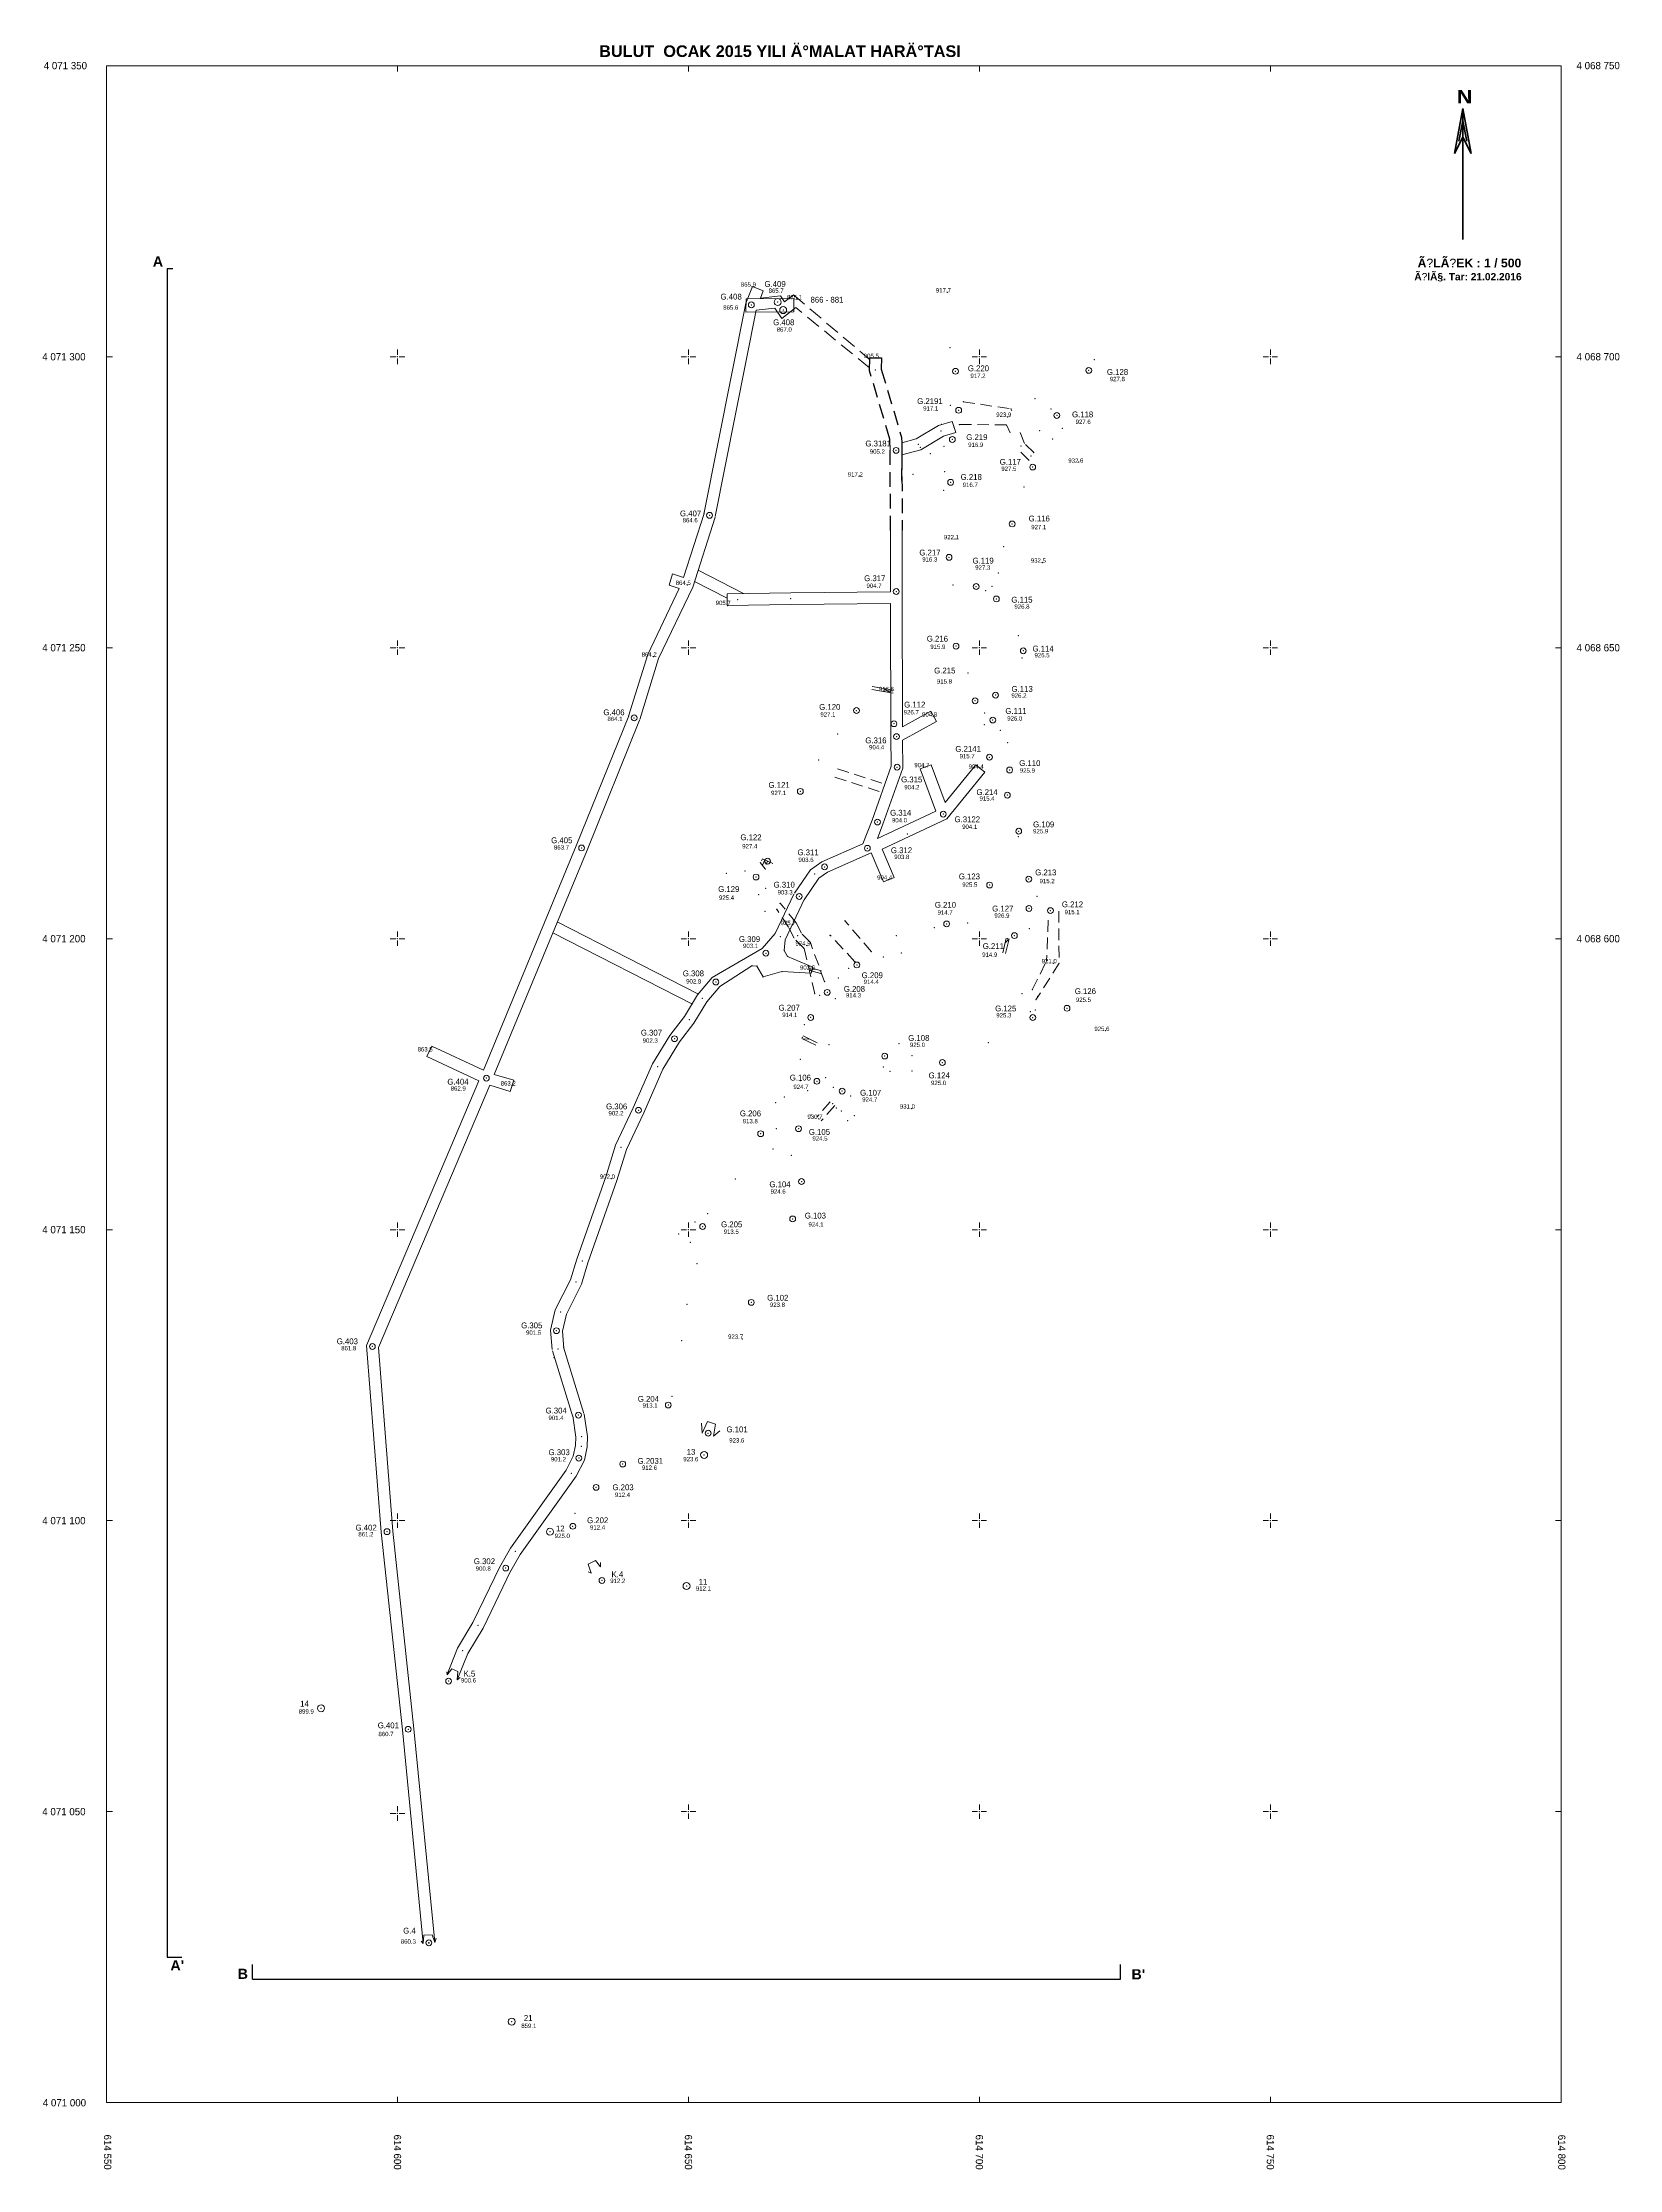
# Model space of a CAD drawing. Header units: millimetres. Extents: x 614539 to 614810, y 4070989 to 4071354.
import ezdxf

# ---------------------------------------------------------------- set-up
doc = ezdxf.new("R2010")
doc.units = ezdxf.units.MM
doc.header["$LTSCALE"] = 5
for name, pattern in [('ACAD_ISO03W100', [30, 12, -18]), ('DASHED', [0.75, 0.5, -0.25]), ('DUZ', [500, 500])]:
    doc.linetypes.add(name, pattern=pattern)
doc.layers.get('0').update_dxf_attribs({"color": 5, "lineweight": 0, "true_color": 0x0000ff})
for name, color, linetype, lineweight, true_color in [('ana baÅ\x9flÄ±k', 4, 'Continuous', 60, 0x00ffff), ('BULUT3', 3, 'Continuous', 0, 0x00ff00), ('BULUT4', 4, 'Continuous', 0, 0x00ffff), ('BÃ\x96L.BAÅ\x9eLIÄ\x9eI', 1, 'Continuous', 50, 0xff0000), ('FERE', 1, 'Continuous', 0, 0xff0000), ('GALERI4', 4, 'Continuous', 0, 0x00ffff), ('GRID', 2, 'Continuous', 0, 0xffff00), ('INIT_COORD', 2, 'Continuous', 25, 0xffff00), ('KOORDÄ°NAT', 4, 'Continuous', 30, 0x00ffff), ('NADI', 7, 'Continuous', 0, 0xffffff), ('NKOT', 1, 'Continuous', 0, 0xff0000), ('NOKTA', 30, 'Continuous', 0, 0xff7f00), ('NOKTA4', 30, 'Continuous', 0, 0xff7f00), ('OLUK', 30, 'Continuous', 0, 0xff7f00), ('PAFTA', 3, 'Continuous', 0, 0x00ff00), ('POL', 2, 'Continuous', 0, 0xffff00), ('SEV', 3, 'Continuous', 0, 0x00ff00), ('SEVALT', 2, 'Continuous', 0, 0xffff00), ('SEVUST', 2, 'Continuous', 0, 0xffff00)]:
    doc.layers.add(name, color=color, linetype=linetype, lineweight=lineweight, true_color=true_color)
doc.styles.add('textstyle10', font='')
doc.styles.add('textstyle100', font='')
doc.styles.add('textstyle101', font='')
doc.styles.add('textstyle102', font='')
doc.styles.add('textstyle103', font='')
doc.styles.add('textstyle104', font='')
doc.styles.add('textstyle105', font='')
doc.styles.add('textstyle106', font='')
doc.styles.add('textstyle107', font='')
doc.styles.add('textstyle108', font='')
doc.styles.add('textstyle109', font='')
doc.styles.add('textstyle11', font='')
doc.styles.add('textstyle110', font='')
doc.styles.add('textstyle111', font='')
doc.styles.add('textstyle112', font='')
doc.styles.add('textstyle113', font='')
doc.styles.add('textstyle114', font='')
doc.styles.add('textstyle115', font='')
doc.styles.add('textstyle116', font='')
doc.styles.add('textstyle117', font='')
doc.styles.add('textstyle118', font='')
doc.styles.add('textstyle119', font='')
doc.styles.add('textstyle12', font='')
doc.styles.add('textstyle120', font='')
doc.styles.add('textstyle121', font='')
doc.styles.add('textstyle122', font='')
doc.styles.add('textstyle123', font='')
doc.styles.add('textstyle124', font='')
doc.styles.add('textstyle125', font='')
doc.styles.add('textstyle126', font='')
doc.styles.add('textstyle127', font='')
doc.styles.add('textstyle128', font='')
doc.styles.add('textstyle129', font='')
doc.styles.add('textstyle13', font='')
doc.styles.add('textstyle130', font='')
doc.styles.add('textstyle131', font='')
doc.styles.add('textstyle132', font='')
doc.styles.add('textstyle133', font='')
doc.styles.add('textstyle134', font='')
doc.styles.add('textstyle135', font='')
doc.styles.add('textstyle136', font='')
doc.styles.add('textstyle137', font='')
doc.styles.add('textstyle138', font='')
doc.styles.add('textstyle139', font='')
doc.styles.add('textstyle14', font='')
doc.styles.add('textstyle140', font='')
doc.styles.add('textstyle141', font='')
doc.styles.add('textstyle142', font='')
doc.styles.add('textstyle143', font='')
doc.styles.add('textstyle144', font='')
doc.styles.add('textstyle145', font='')
doc.styles.add('textstyle146', font='')
doc.styles.add('textstyle147', font='')
doc.styles.add('textstyle148', font='')
doc.styles.add('textstyle149', font='')
doc.styles.add('textstyle15', font='')
doc.styles.add('textstyle150', font='')
doc.styles.add('textstyle151', font='')
doc.styles.add('textstyle152', font='')
doc.styles.add('textstyle153', font='')
doc.styles.add('textstyle154', font='')
doc.styles.add('textstyle155', font='')
doc.styles.add('textstyle156', font='')
doc.styles.add('textstyle157', font='')
doc.styles.add('textstyle158', font='')
doc.styles.add('textstyle159', font='')
doc.styles.add('textstyle16', font='')
doc.styles.add('textstyle160', font='')
doc.styles.add('textstyle161', font='')
doc.styles.add('textstyle162', font='')
doc.styles.add('textstyle163', font='')
doc.styles.add('textstyle164', font='')
doc.styles.add('textstyle165', font='')
doc.styles.add('textstyle166', font='')
doc.styles.add('textstyle167', font='')
doc.styles.add('textstyle168', font='')
doc.styles.add('textstyle169', font='')
doc.styles.add('textstyle17', font='')
doc.styles.add('textstyle170', font='')
doc.styles.add('textstyle171', font='')
doc.styles.add('textstyle172', font='')
doc.styles.add('textstyle173', font='')
doc.styles.add('textstyle174', font='')
doc.styles.add('textstyle175', font='')
doc.styles.add('textstyle176', font='')
doc.styles.add('textstyle177', font='')
doc.styles.add('textstyle178', font='')
doc.styles.add('textstyle179', font='')
doc.styles.add('textstyle18', font='')
doc.styles.add('textstyle180', font='')
doc.styles.add('textstyle181', font='')
doc.styles.add('textstyle182', font='')
doc.styles.add('textstyle183', font='')
doc.styles.add('textstyle184', font='')
doc.styles.add('textstyle185', font='')
doc.styles.add('textstyle186', font='')
doc.styles.add('textstyle187', font='')
doc.styles.add('textstyle188', font='')
doc.styles.add('textstyle189', font='')
doc.styles.add('textstyle19', font='')
doc.styles.add('textstyle190', font='')
doc.styles.add('textstyle191', font='')
doc.styles.add('textstyle192', font='')
doc.styles.add('textstyle193', font='')
doc.styles.add('textstyle194', font='')
doc.styles.add('textstyle195', font='')
doc.styles.add('textstyle196', font='')
doc.styles.add('textstyle197', font='')
doc.styles.add('textstyle198', font='')
doc.styles.add('textstyle199', font='')
doc.styles.add('textstyle2', font='')
doc.styles.add('textstyle20', font='')
doc.styles.add('textstyle200', font='')
doc.styles.add('textstyle201', font='')
doc.styles.add('textstyle202', font='')
doc.styles.add('textstyle203', font='')
doc.styles.add('textstyle204', font='')
doc.styles.add('textstyle205', font='')
doc.styles.add('textstyle206', font='')
doc.styles.add('textstyle207', font='')
doc.styles.add('textstyle208', font='')
doc.styles.add('textstyle209', font='')
doc.styles.add('textstyle21', font='')
doc.styles.add('textstyle210', font='')
doc.styles.add('textstyle211', font='')
doc.styles.add('textstyle212', font='')
doc.styles.add('textstyle213', font='')
doc.styles.add('textstyle214', font='')
doc.styles.add('textstyle215', font='')
doc.styles.add('textstyle216', font='')
doc.styles.add('textstyle217', font='')
doc.styles.add('textstyle218', font='')
doc.styles.add('textstyle219', font='')
doc.styles.add('textstyle22', font='')
doc.styles.add('textstyle220', font='')
doc.styles.add('textstyle221', font='')
doc.styles.add('textstyle222', font='')
doc.styles.add('textstyle223', font='')
doc.styles.add('textstyle224', font='')
doc.styles.add('textstyle225', font='')
doc.styles.add('textstyle226', font='')
doc.styles.add('textstyle227', font='')
doc.styles.add('textstyle228', font='')
doc.styles.add('textstyle23', font='')
doc.styles.add('textstyle24', font='')
doc.styles.add('textstyle25', font='')
doc.styles.add('textstyle26', font='')
doc.styles.add('textstyle27', font='')
doc.styles.add('textstyle28', font='')
doc.styles.add('textstyle29', font='')
doc.styles.add('textstyle3', font='')
doc.styles.add('textstyle30', font='')
doc.styles.add('textstyle31', font='')
doc.styles.add('textstyle32', font='')
doc.styles.add('textstyle33', font='')
doc.styles.add('textstyle34', font='')
doc.styles.add('textstyle35', font='')
doc.styles.add('textstyle36', font='')
doc.styles.add('textstyle37', font='')
doc.styles.add('textstyle38', font='')
doc.styles.add('textstyle39', font='')
doc.styles.add('textstyle4', font='')
doc.styles.add('textstyle40', font='')
doc.styles.add('textstyle41', font='')
doc.styles.add('textstyle42', font='')
doc.styles.add('textstyle43', font='')
doc.styles.add('textstyle44', font='')
doc.styles.add('textstyle45', font='')
doc.styles.add('textstyle46', font='')
doc.styles.add('textstyle47', font='')
doc.styles.add('textstyle48', font='')
doc.styles.add('textstyle49', font='')
doc.styles.add('textstyle5', font='')
doc.styles.add('textstyle50', font='')
doc.styles.add('textstyle51', font='')
doc.styles.add('textstyle52', font='')
doc.styles.add('textstyle53', font='')
doc.styles.add('textstyle54', font='')
doc.styles.add('textstyle55', font='')
doc.styles.add('textstyle56', font='')
doc.styles.add('textstyle57', font='')
doc.styles.add('textstyle58', font='')
doc.styles.add('textstyle59', font='')
doc.styles.add('textstyle6', font='')
doc.styles.add('textstyle60', font='')
doc.styles.add('textstyle61', font='')
doc.styles.add('textstyle62', font='')
doc.styles.add('textstyle63', font='')
doc.styles.add('textstyle64', font='')
doc.styles.add('textstyle65', font='')
doc.styles.add('textstyle66', font='')
doc.styles.add('textstyle67', font='')
doc.styles.add('textstyle68', font='')
doc.styles.add('textstyle69', font='')
doc.styles.add('textstyle7', font='')
doc.styles.add('textstyle70', font='')
doc.styles.add('textstyle71', font='')
doc.styles.add('textstyle72', font='')
doc.styles.add('textstyle73', font='')
doc.styles.add('textstyle74', font='')
doc.styles.add('textstyle75', font='')
doc.styles.add('textstyle76', font='')
doc.styles.add('textstyle77', font='')
doc.styles.add('textstyle78', font='')
doc.styles.add('textstyle79', font='')
doc.styles.add('textstyle8', font='')
doc.styles.add('textstyle80', font='')
doc.styles.add('textstyle81', font='')
doc.styles.add('textstyle82', font='')
doc.styles.add('textstyle83', font='')
doc.styles.add('textstyle84', font='')
doc.styles.add('textstyle85', font='')
doc.styles.add('textstyle86', font='')
doc.styles.add('textstyle87', font='')
doc.styles.add('textstyle88', font='')
doc.styles.add('textstyle89', font='')
doc.styles.add('textstyle9', font='')
doc.styles.add('textstyle90', font='')
doc.styles.add('textstyle91', font='')
doc.styles.add('textstyle92', font='')
doc.styles.add('textstyle93', font='')
doc.styles.add('textstyle94', font='')
doc.styles.add('textstyle95', font='')
doc.styles.add('textstyle96', font='')
doc.styles.add('textstyle97', font='')
doc.styles.add('textstyle98', font='')
doc.styles.add('textstyle99', font='')
doc.styles.get('textstyle10').set_extended_font_data('textstyle10')
doc.styles.get('textstyle100').set_extended_font_data('textstyle100')
doc.styles.get('textstyle101').set_extended_font_data('textstyle101')
doc.styles.get('textstyle102').set_extended_font_data('textstyle102')
doc.styles.get('textstyle103').set_extended_font_data('textstyle103')
doc.styles.get('textstyle104').set_extended_font_data('textstyle104')
doc.styles.get('textstyle105').set_extended_font_data('textstyle105')
doc.styles.get('textstyle106').set_extended_font_data('textstyle106')
doc.styles.get('textstyle107').set_extended_font_data('textstyle107')
doc.styles.get('textstyle108').set_extended_font_data('textstyle108')
doc.styles.get('textstyle109').set_extended_font_data('textstyle109')
doc.styles.get('textstyle11').set_extended_font_data('textstyle11')
doc.styles.get('textstyle110').set_extended_font_data('textstyle110')
doc.styles.get('textstyle111').set_extended_font_data('textstyle111')
doc.styles.get('textstyle112').set_extended_font_data('textstyle112')
doc.styles.get('textstyle113').set_extended_font_data('textstyle113')
doc.styles.get('textstyle114').set_extended_font_data('textstyle114')
doc.styles.get('textstyle115').set_extended_font_data('textstyle115')
doc.styles.get('textstyle116').set_extended_font_data('textstyle116')
doc.styles.get('textstyle117').set_extended_font_data('textstyle117')
doc.styles.get('textstyle118').set_extended_font_data('textstyle118')
doc.styles.get('textstyle119').set_extended_font_data('textstyle119')
doc.styles.get('textstyle12').set_extended_font_data('textstyle12')
doc.styles.get('textstyle120').set_extended_font_data('textstyle120')
doc.styles.get('textstyle121').set_extended_font_data('textstyle121')
doc.styles.get('textstyle122').set_extended_font_data('textstyle122')
doc.styles.get('textstyle123').set_extended_font_data('textstyle123')
doc.styles.get('textstyle124').set_extended_font_data('textstyle124')
doc.styles.get('textstyle125').set_extended_font_data('textstyle125')
doc.styles.get('textstyle126').set_extended_font_data('textstyle126')
doc.styles.get('textstyle127').set_extended_font_data('textstyle127')
doc.styles.get('textstyle128').set_extended_font_data('textstyle128')
doc.styles.get('textstyle129').set_extended_font_data('textstyle129')
doc.styles.get('textstyle13').set_extended_font_data('textstyle13')
doc.styles.get('textstyle130').set_extended_font_data('textstyle130')
doc.styles.get('textstyle131').set_extended_font_data('textstyle131')
doc.styles.get('textstyle132').set_extended_font_data('textstyle132')
doc.styles.get('textstyle133').set_extended_font_data('textstyle133')
doc.styles.get('textstyle134').set_extended_font_data('textstyle134')
doc.styles.get('textstyle135').set_extended_font_data('textstyle135')
doc.styles.get('textstyle136').set_extended_font_data('textstyle136')
doc.styles.get('textstyle137').set_extended_font_data('textstyle137')
doc.styles.get('textstyle138').set_extended_font_data('textstyle138')
doc.styles.get('textstyle139').set_extended_font_data('textstyle139')
doc.styles.get('textstyle14').set_extended_font_data('textstyle14')
doc.styles.get('textstyle140').set_extended_font_data('textstyle140')
doc.styles.get('textstyle141').set_extended_font_data('textstyle141')
doc.styles.get('textstyle142').set_extended_font_data('textstyle142')
doc.styles.get('textstyle143').set_extended_font_data('textstyle143')
doc.styles.get('textstyle144').set_extended_font_data('textstyle144')
doc.styles.get('textstyle145').set_extended_font_data('textstyle145')
doc.styles.get('textstyle146').set_extended_font_data('textstyle146')
doc.styles.get('textstyle147').set_extended_font_data('textstyle147')
doc.styles.get('textstyle148').set_extended_font_data('textstyle148')
doc.styles.get('textstyle149').set_extended_font_data('textstyle149')
doc.styles.get('textstyle15').set_extended_font_data('textstyle15')
doc.styles.get('textstyle150').set_extended_font_data('textstyle150')
doc.styles.get('textstyle151').set_extended_font_data('textstyle151')
doc.styles.get('textstyle152').set_extended_font_data('textstyle152')
doc.styles.get('textstyle153').set_extended_font_data('textstyle153')
doc.styles.get('textstyle154').set_extended_font_data('textstyle154')
doc.styles.get('textstyle155').set_extended_font_data('textstyle155')
doc.styles.get('textstyle156').set_extended_font_data('textstyle156')
doc.styles.get('textstyle157').set_extended_font_data('textstyle157')
doc.styles.get('textstyle158').set_extended_font_data('textstyle158')
doc.styles.get('textstyle159').set_extended_font_data('textstyle159')
doc.styles.get('textstyle16').set_extended_font_data('textstyle16')
doc.styles.get('textstyle160').set_extended_font_data('textstyle160')
doc.styles.get('textstyle161').set_extended_font_data('textstyle161')
doc.styles.get('textstyle162').set_extended_font_data('textstyle162')
doc.styles.get('textstyle163').set_extended_font_data('textstyle163')
doc.styles.get('textstyle164').set_extended_font_data('textstyle164')
doc.styles.get('textstyle165').set_extended_font_data('textstyle165')
doc.styles.get('textstyle166').set_extended_font_data('textstyle166')
doc.styles.get('textstyle167').set_extended_font_data('textstyle167')
doc.styles.get('textstyle168').set_extended_font_data('textstyle168')
doc.styles.get('textstyle169').set_extended_font_data('textstyle169')
doc.styles.get('textstyle17').set_extended_font_data('textstyle17')
doc.styles.get('textstyle170').set_extended_font_data('textstyle170')
doc.styles.get('textstyle171').set_extended_font_data('textstyle171')
doc.styles.get('textstyle172').set_extended_font_data('textstyle172')
doc.styles.get('textstyle173').set_extended_font_data('textstyle173')
doc.styles.get('textstyle174').set_extended_font_data('textstyle174')
doc.styles.get('textstyle175').set_extended_font_data('textstyle175')
doc.styles.get('textstyle176').set_extended_font_data('textstyle176')
doc.styles.get('textstyle177').set_extended_font_data('textstyle177')
doc.styles.get('textstyle178').set_extended_font_data('textstyle178')
doc.styles.get('textstyle179').set_extended_font_data('textstyle179')
doc.styles.get('textstyle18').set_extended_font_data('textstyle18')
doc.styles.get('textstyle180').set_extended_font_data('textstyle180')
doc.styles.get('textstyle181').set_extended_font_data('textstyle181')
doc.styles.get('textstyle182').set_extended_font_data('textstyle182')
doc.styles.get('textstyle183').set_extended_font_data('textstyle183')
doc.styles.get('textstyle184').set_extended_font_data('textstyle184')
doc.styles.get('textstyle185').set_extended_font_data('textstyle185')
doc.styles.get('textstyle186').set_extended_font_data('textstyle186')
doc.styles.get('textstyle187').set_extended_font_data('textstyle187')
doc.styles.get('textstyle188').set_extended_font_data('textstyle188')
doc.styles.get('textstyle189').set_extended_font_data('textstyle189')
doc.styles.get('textstyle19').set_extended_font_data('textstyle19')
doc.styles.get('textstyle190').set_extended_font_data('textstyle190')
doc.styles.get('textstyle191').set_extended_font_data('textstyle191')
doc.styles.get('textstyle192').set_extended_font_data('textstyle192')
doc.styles.get('textstyle193').set_extended_font_data('textstyle193')
doc.styles.get('textstyle194').set_extended_font_data('textstyle194')
doc.styles.get('textstyle195').set_extended_font_data('textstyle195')
doc.styles.get('textstyle196').set_extended_font_data('arialbd.ttf', bold=True)
doc.styles.get('textstyle197').set_extended_font_data('arialbd.ttf', bold=True)
doc.styles.get('textstyle198').set_extended_font_data('Standard')
doc.styles.get('textstyle199').set_extended_font_data('arialbd.ttf', bold=True)
doc.styles.get('textstyle2').set_extended_font_data('textstyle2')
doc.styles.get('textstyle20').set_extended_font_data('textstyle20')
doc.styles.get('textstyle200').set_extended_font_data('arialbd.ttf', bold=True)
doc.styles.get('textstyle201').set_extended_font_data('arialbd.ttf', bold=True)
doc.styles.get('textstyle202').set_extended_font_data('arialbd.ttf', bold=True)
doc.styles.get('textstyle203').set_extended_font_data('arialbd.ttf', bold=True)
doc.styles.get('textstyle204').set_extended_font_data('textstyle204')
doc.styles.get('textstyle205').set_extended_font_data('textstyle205')
doc.styles.get('textstyle206').set_extended_font_data('textstyle206')
doc.styles.get('textstyle207').set_extended_font_data('textstyle207')
doc.styles.get('textstyle208').set_extended_font_data('textstyle208')
doc.styles.get('textstyle209').set_extended_font_data('textstyle209')
doc.styles.get('textstyle21').set_extended_font_data('textstyle21')
doc.styles.get('textstyle210').set_extended_font_data('textstyle210')
doc.styles.get('textstyle211').set_extended_font_data('textstyle211')
doc.styles.get('textstyle212').set_extended_font_data('textstyle212')
doc.styles.get('textstyle213').set_extended_font_data('textstyle213')
doc.styles.get('textstyle214').set_extended_font_data('textstyle214')
doc.styles.get('textstyle215').set_extended_font_data('textstyle215')
doc.styles.get('textstyle216').set_extended_font_data('textstyle216')
doc.styles.get('textstyle217').set_extended_font_data('textstyle217')
doc.styles.get('textstyle218').set_extended_font_data('textstyle218')
doc.styles.get('textstyle219').set_extended_font_data('textstyle219')
doc.styles.get('textstyle22').set_extended_font_data('textstyle22')
doc.styles.get('textstyle220').set_extended_font_data('textstyle220')
doc.styles.get('textstyle221').set_extended_font_data('textstyle221')
doc.styles.get('textstyle222').set_extended_font_data('textstyle222')
doc.styles.get('textstyle223').set_extended_font_data('textstyle223')
doc.styles.get('textstyle224').set_extended_font_data('textstyle224')
doc.styles.get('textstyle225').set_extended_font_data('textstyle225')
doc.styles.get('textstyle226').set_extended_font_data('textstyle226')
doc.styles.get('textstyle227').set_extended_font_data('textstyle227')
doc.styles.get('textstyle228').set_extended_font_data('textstyle228')
doc.styles.get('textstyle23').set_extended_font_data('textstyle23')
doc.styles.get('textstyle24').set_extended_font_data('textstyle24')
doc.styles.get('textstyle25').set_extended_font_data('textstyle25')
doc.styles.get('textstyle26').set_extended_font_data('textstyle26')
doc.styles.get('textstyle27').set_extended_font_data('textstyle27')
doc.styles.get('textstyle28').set_extended_font_data('textstyle28')
doc.styles.get('textstyle29').set_extended_font_data('textstyle29')
doc.styles.get('textstyle3').set_extended_font_data('textstyle3')
doc.styles.get('textstyle30').set_extended_font_data('textstyle30')
doc.styles.get('textstyle31').set_extended_font_data('textstyle31')
doc.styles.get('textstyle32').set_extended_font_data('textstyle32')
doc.styles.get('textstyle33').set_extended_font_data('textstyle33')
doc.styles.get('textstyle34').set_extended_font_data('textstyle34')
doc.styles.get('textstyle35').set_extended_font_data('textstyle35')
doc.styles.get('textstyle36').set_extended_font_data('textstyle36')
doc.styles.get('textstyle37').set_extended_font_data('textstyle37')
doc.styles.get('textstyle38').set_extended_font_data('textstyle38')
doc.styles.get('textstyle39').set_extended_font_data('textstyle39')
doc.styles.get('textstyle4').set_extended_font_data('textstyle4')
doc.styles.get('textstyle40').set_extended_font_data('textstyle40')
doc.styles.get('textstyle41').set_extended_font_data('textstyle41')
doc.styles.get('textstyle42').set_extended_font_data('textstyle42')
doc.styles.get('textstyle43').set_extended_font_data('textstyle43')
doc.styles.get('textstyle44').set_extended_font_data('textstyle44')
doc.styles.get('textstyle45').set_extended_font_data('textstyle45')
doc.styles.get('textstyle46').set_extended_font_data('textstyle46')
doc.styles.get('textstyle47').set_extended_font_data('textstyle47')
doc.styles.get('textstyle48').set_extended_font_data('textstyle48')
doc.styles.get('textstyle49').set_extended_font_data('textstyle49')
doc.styles.get('textstyle5').set_extended_font_data('textstyle5')
doc.styles.get('textstyle50').set_extended_font_data('textstyle50')
doc.styles.get('textstyle51').set_extended_font_data('textstyle51')
doc.styles.get('textstyle52').set_extended_font_data('textstyle52')
doc.styles.get('textstyle53').set_extended_font_data('textstyle53')
doc.styles.get('textstyle54').set_extended_font_data('textstyle54')
doc.styles.get('textstyle55').set_extended_font_data('textstyle55')
doc.styles.get('textstyle56').set_extended_font_data('textstyle56')
doc.styles.get('textstyle57').set_extended_font_data('textstyle57')
doc.styles.get('textstyle58').set_extended_font_data('textstyle58')
doc.styles.get('textstyle59').set_extended_font_data('textstyle59')
doc.styles.get('textstyle6').set_extended_font_data('textstyle6')
doc.styles.get('textstyle60').set_extended_font_data('textstyle60')
doc.styles.get('textstyle61').set_extended_font_data('textstyle61')
doc.styles.get('textstyle62').set_extended_font_data('textstyle62')
doc.styles.get('textstyle63').set_extended_font_data('textstyle63')
doc.styles.get('textstyle64').set_extended_font_data('textstyle64')
doc.styles.get('textstyle65').set_extended_font_data('textstyle65')
doc.styles.get('textstyle66').set_extended_font_data('textstyle66')
doc.styles.get('textstyle67').set_extended_font_data('textstyle67')
doc.styles.get('textstyle68').set_extended_font_data('textstyle68')
doc.styles.get('textstyle69').set_extended_font_data('textstyle69')
doc.styles.get('textstyle7').set_extended_font_data('textstyle7')
doc.styles.get('textstyle70').set_extended_font_data('textstyle70')
doc.styles.get('textstyle71').set_extended_font_data('textstyle71')
doc.styles.get('textstyle72').set_extended_font_data('textstyle72')
doc.styles.get('textstyle73').set_extended_font_data('textstyle73')
doc.styles.get('textstyle74').set_extended_font_data('textstyle74')
doc.styles.get('textstyle75').set_extended_font_data('textstyle75')
doc.styles.get('textstyle76').set_extended_font_data('textstyle76')
doc.styles.get('textstyle77').set_extended_font_data('textstyle77')
doc.styles.get('textstyle78').set_extended_font_data('textstyle78')
doc.styles.get('textstyle79').set_extended_font_data('textstyle79')
doc.styles.get('textstyle8').set_extended_font_data('textstyle8')
doc.styles.get('textstyle80').set_extended_font_data('textstyle80')
doc.styles.get('textstyle81').set_extended_font_data('textstyle81')
doc.styles.get('textstyle82').set_extended_font_data('textstyle82')
doc.styles.get('textstyle83').set_extended_font_data('textstyle83')
doc.styles.get('textstyle84').set_extended_font_data('textstyle84')
doc.styles.get('textstyle85').set_extended_font_data('textstyle85')
doc.styles.get('textstyle86').set_extended_font_data('textstyle86')
doc.styles.get('textstyle87').set_extended_font_data('textstyle87')
doc.styles.get('textstyle88').set_extended_font_data('textstyle88')
doc.styles.get('textstyle89').set_extended_font_data('textstyle89')
doc.styles.get('textstyle9').set_extended_font_data('textstyle9')
doc.styles.get('textstyle90').set_extended_font_data('textstyle90')
doc.styles.get('textstyle91').set_extended_font_data('textstyle91')
doc.styles.get('textstyle92').set_extended_font_data('textstyle92')
doc.styles.get('textstyle93').set_extended_font_data('textstyle93')
doc.styles.get('textstyle94').set_extended_font_data('textstyle94')
doc.styles.get('textstyle95').set_extended_font_data('textstyle95')
doc.styles.get('textstyle96').set_extended_font_data('textstyle96')
doc.styles.get('textstyle97').set_extended_font_data('textstyle97')
doc.styles.get('textstyle98').set_extended_font_data('textstyle98')
doc.styles.get('textstyle99').set_extended_font_data('textstyle99')

# ---------------------------------------------------------------- blocks, each defined once
blk = doc.blocks.new('70')
at = {"layer": 'POL', "lineweight": 0}
blk.add_circle((0, 0), 1.2, dxfattribs=at)
blk = doc.blocks.new('240')
at = {"layer": 'GRID', "lineweight": 0}
for p, q in [((-1.25, 0), (-0.3125, 0)), ((0, 1.25), (0, 0.3125)), ((0.3125, 0), (1.25, 0)), ((0, -0.3125), (0, -1.25))]:
    blk.add_line(p, q, dxfattribs=at)
blk.add_point((0, 0), dxfattribs=at)

msp = doc.modelspace()

# ---------------------------------------------------------------- linework, layer by layer
at = {"lineweight": 20}
for p, q in [((614652.22, 4071116.74), (614652.37, 4071115.02)), ((614652.37, 4071115.02), (614653.3, 4071117.06)), ((614653.3, 4071117.06), (614654.67, 4071116.6)), ((614654.67, 4071116.6), (614654.31, 4071114.49)), ((614654.31, 4071114.49), (614655.38, 4071115.42)), ((614632.74, 4071092.53), (614634.03, 4071093.14)), ((614633.31, 4071090.98), (614632.74, 4071092.53)), ((614634.03, 4071093.14), (614634.89, 4071092.06)), ((614634.89, 4071092.06), (614634.91, 4071092.83)), ((614632.74, 4071091.22), (614633.31, 4071090.98)), ((614608.47, 4071074.05), (614608.55, 4071073.51)), ((614608.55, 4071073.51), (614609.32, 4071074.53)), ((614609.32, 4071074.53), (614610.38, 4071074.06)), ((614610.38, 4071074.06), (614610.26, 4071072.66)), ((614610.26, 4071072.66), (614610.77, 4071073.07))]:
    msp.add_line(p, q, dxfattribs=at)
at = {"layer": 'ana baÅ\x9flÄ±k', "color": 7, "true_color": 0xffffff}
for p, q in [((614783.08, 4071342.65), (614781.67, 4071334.91)), ((614783.08, 4071340.54), (614782.38, 4071337.02)), ((614783.08, 4071320.15), (614783.08, 4071342.65)), ((614784.49, 4071334.91), (614783.08, 4071342.65)), ((614783.08, 4071340.54), (614783.78, 4071337.02)), ((614781.67, 4071334.91), (614783.08, 4071337.72)), ((614783.08, 4071337.72), (614784.49, 4071334.91))]:
    msp.add_line(p, q, dxfattribs=at)
at = {"layer": 'BULUT3', "lineweight": 20}
for p, q in [((614681.13, 4071297.59), (614681.16, 4071299.82)), ((614681.16, 4071299.82), (614683.16, 4071299.8)), ((614683.13, 4071297.87), (614683.16, 4071299.8)), ((614684.68, 4071283.9), (614684.63, 4071285.81)), ((614686.65, 4071285.21), (614686.63, 4071286.13)), ((614686.65, 4071285.21), (614689.14, 4071285.89)), ((614689.14, 4071285.89), (614693, 4071288.17)), ((614689.92, 4071284.03), (614693.82, 4071286.33)), ((614693, 4071288.17), (614695.35, 4071288.89)), ((614693.82, 4071286.33), (614695.93, 4071286.97)), ((614695.93, 4071286.97), (614695.35, 4071288.89)), ((614686.68, 4071283.15), (614689.92, 4071284.03)), ((614684.71, 4071259.6), (614684.74, 4071270.17)), ((614686.71, 4071259.65), (614686.75, 4071270.22)), ((614667.58, 4071259.42), (614656.65, 4071259.27)), ((614656.67, 4071257.27), (614656.65, 4071259.27)), ((614667.6, 4071257.42), (614656.67, 4071257.27)), ((614684.71, 4071259.6), (614667.58, 4071259.42)), ((614684.71, 4071257.6), (614667.6, 4071257.42)), ((614684.76, 4071234.72), (614684.71, 4071257.6)), ((614686.76, 4071236.41), (614686.71, 4071259.65)), ((614686.76, 4071236.41), (614691.67, 4071239.09)), ((614692.63, 4071237.33), (614691.67, 4071239.09)), ((614684.86, 4071229.63), (614684.76, 4071234.72)), ((614686.77, 4071234.14), (614692.63, 4071237.33)), ((614686.86, 4071229.31), (614686.77, 4071234.14)), ((614681.55, 4071220.39), (614684.86, 4071229.63)), ((614683.43, 4071219.69), (614686.86, 4071229.31)), ((614689.84, 4071229.18), (614691.72, 4071229.88)), ((614692.53, 4071221.93), (614689.84, 4071229.18)), ((614694.12, 4071223.4), (614691.72, 4071229.88)), ((614694.12, 4071223.4), (614699.39, 4071229.85)), ((614694.42, 4071220.6), (614700.93, 4071228.59)), ((614700.93, 4071228.59), (614699.39, 4071229.85)), ((614679.96, 4071216.29), (614681.55, 4071220.39)), ((614682.47, 4071217.23), (614692.53, 4071221.93)), ((614682.47, 4071217.23), (614683.43, 4071219.69)), ((614683.3, 4071215.4), (614694.42, 4071220.6)), ((614672.9, 4071213.21), (614679.96, 4071216.29)), ((614670.97, 4071211.85), (614672.9, 4071213.21)), ((614673.89, 4071211.46), (614681.41, 4071214.73)), ((614681.41, 4071214.73), (614683.51, 4071209.76)), ((614683.3, 4071215.4), (614685.35, 4071210.54)), ((614668.21, 4071207.82), (614670.97, 4071211.85)), ((614669.86, 4071206.69), (614672.42, 4071210.42)), ((614672.42, 4071210.42), (614673.89, 4071211.46)), ((614683.51, 4071209.76), (614685.35, 4071210.54)), ((614664.93, 4071200.88), (614668.13, 4071207.68)), ((614666.62, 4071199.78), (614669.94, 4071206.83)), ((614654.06, 4071193.33), (614662.67, 4071198.3)), ((614662.67, 4071198.3), (614664.93, 4071200.88)), ((614666.47, 4071197.97), (614666.62, 4071199.78)), ((614667.04, 4071196.97), (614666.47, 4071197.97)), ((614655.37, 4071191.78), (614660.92, 4071195.35)), ((614660.92, 4071195.35), (614661.77, 4071195.3)), ((614661.77, 4071195.3), (614662.84, 4071193.43)), ((614662.84, 4071193.43), (614666.07, 4071194.35)), ((614671.07, 4071194.08), (614666.07, 4071194.35)), ((614667.04, 4071196.97), (614671.36, 4071195.09)), ((614671.36, 4071195.09), (614671.07, 4071194.08)), ((614651.54, 4071190.33), (614654.06, 4071193.33)), ((614653.17, 4071189.17), (614655.37, 4071191.78)), ((614649.3, 4071186.63), (614651.54, 4071190.33)), ((614650.95, 4071185.5), (614653.17, 4071189.17)), ((614643.84, 4071178.5), (614646.79, 4071183.38)), ((614646.79, 4071183.38), (614649.3, 4071186.63)), ((614648.44, 4071182.25), (614650.95, 4071185.5)), ((614645.62, 4071177.57), (614648.44, 4071182.25)), ((614640.5, 4071170.93), (614643.84, 4071178.5)), ((614642.33, 4071170.1), (614645.62, 4071177.57)), ((614637.49, 4071164.53), (614640.5, 4071170.93)), ((614639.35, 4071163.8), (614642.33, 4071170.1)), ((614635.78, 4071159.08), (614637.49, 4071164.53)), ((614637.68, 4071158.45), (614639.35, 4071163.8)), ((614630.81, 4071144.93), (614635.78, 4071159.08)), ((614632.71, 4071144.32), (614637.68, 4071158.45)), ((614629.74, 4071141.37), (614630.81, 4071144.93)), ((614631.61, 4071140.62), (614632.71, 4071144.32)), ((614627.12, 4071136.2), (614629.74, 4071141.37)), ((614629.02, 4071135.51), (614631.61, 4071140.62)), ((614626.31, 4071132.71), (614627.12, 4071136.2)), ((614626.58, 4071129.42), (614626.31, 4071132.71)), ((614628.33, 4071132.57), (614629.02, 4071135.51)), ((614628.57, 4071129.58), (614628.33, 4071132.57)), ((614630.14, 4071117.84), (614626.62, 4071129.21)), ((614632.05, 4071118.43), (614628.53, 4071129.8)), ((614630.66, 4071114.37), (614630.11, 4071117.99)), ((614632.66, 4071114.47), (614632.09, 4071118.29)), ((614630.58, 4071112.91), (614630.66, 4071114.37)), ((614632.57, 4071112.66), (614632.66, 4071114.47)), ((614628.99, 4071108.66), (614630.21, 4071111.08)), ((614630.21, 4071111.08), (614630.58, 4071112.91)), ((614630.71, 4071107.62), (614632.12, 4071110.42)), ((614632.12, 4071110.42), (614632.57, 4071112.66)), ((614619.43, 4071095.25), (614628.99, 4071108.66)), ((614621.11, 4071094.17), (614630.71, 4071107.62)), ((614612.94, 4071082.5), (614617.71, 4071092.29)), ((614617.74, 4071092.35), (614619.43, 4071095.25)), ((614619.47, 4071091.35), (614621.11, 4071094.17)), ((614614.7, 4071081.55), (614619.5, 4071091.41)), ((614610.32, 4071078.11), (614612.94, 4071082.5)), ((614612.09, 4071077.17), (614614.7, 4071081.55)), ((614608.56, 4071073.57), (614610.32, 4071078.11)), ((614610.26, 4071072.67), (614612.09, 4071077.17))]:
    msp.add_line(p, q, dxfattribs=at)
at = {"layer": 'BULUT4', "linetype": 'ACAD_ISO03W100', "lineweight": 20}
for p, q in [((614651.04, 4071261.37), (614656.66, 4071258.5)), ((614651.66, 4071263.3), (614659.47, 4071259.31)), ((614627.46, 4071202.88), (614651.62, 4071190.55)), ((614626.7, 4071201.02), (614650.71, 4071188.77))]:
    msp.add_line(p, q, dxfattribs=at)
at = {"layer": 'BULUT4', "lineweight": 20}
for p, q in [((614597.2, 4071098.02), (614594.67, 4071130.1)), ((614599.2, 4071098.2), (614596.71, 4071129.76)), ((614600.85, 4071064.05), (614597.2, 4071098.02)), ((614602.83, 4071064.25), (614599.2, 4071098.2)), ((614604.4, 4071027.36), (614600.85, 4071064.05)), ((614606.4, 4071027.56), (614602.83, 4071064.25)), ((614604.07, 4071027.75), (614604.43, 4071027.32)), ((614604.43, 4071027.32), (614604.53, 4071028.79)), ((614604.53, 4071028.79), (614605.96, 4071028.82)), ((614605.96, 4071028.82), (614606.39, 4071027.51)), ((614606.39, 4071027.51), (614606.67, 4071028.27))]:
    msp.add_line(p, q, dxfattribs=at)
at = {"layer": 'FERE', "linetype": 'DASHED'}
for p, q in [((614668.03, 4071310.65), (614681.08, 4071299.58)), ((614681.11, 4071298.11), (614668.46, 4071308.44))]:
    msp.add_line(p, q, dxfattribs=at)
at = {"layer": 'FERE', "lineweight": 20}
for p, q in [((614697.22, 4071292.27), (614699.2, 4071291.97)), ((614700.19, 4071291.83), (614702.16, 4071291.53)), ((614703.15, 4071291.38), (614705.13, 4071291.08)), ((614705.56, 4071290.68), (614705.42, 4071291.04)), ((614698.65, 4071288.34), (614696.65, 4071288.35)), ((614701.65, 4071288.32), (614699.65, 4071288.33)), ((614704.65, 4071288.3), (614702.65, 4071288.31)), ((614705.27, 4071286.95), (614704.65, 4071288.3)), ((614707.76, 4071285.1), (614707.03, 4071286.96)), ((614708.58, 4071282.2), (614707.15, 4071283.6)), ((614709.35, 4071283.54), (614707.92, 4071284.94)), ((614677.08, 4071227.15), (614675.17, 4071227.77)), ((614677.54, 4071228.58), (614675.63, 4071229.19)), ((614680.39, 4071227.66), (614678.49, 4071228.27)), ((614683.25, 4071226.74), (614681.35, 4071227.36)), ((614679.93, 4071226.23), (614678.03, 4071226.85)), ((614682.79, 4071225.32), (614680.89, 4071225.93)), ((614665.55, 4071204.48), (614665.17, 4071205.05)), ((614666.6, 4071205.07), (614665.76, 4071206.1)), ((614667.2, 4071201.98), (614666.1, 4071203.65)), ((614668.5, 4071202.74), (614667.23, 4071204.29)), ((614668.17, 4071200.07), (614667.27, 4071201.85)), ((614669.41, 4071200.94), (614668.51, 4071202.72)), ((614677.54, 4071202.31), (614676.89, 4071203.08)), ((614679.49, 4071200.03), (614678.19, 4071201.55)), ((614711.82, 4071203.19), (614711.74, 4071201.19)), ((614713.65, 4071204.76), (614713.66, 4071202.76)), ((614713.67, 4071201.76), (614713.67, 4071199.76)), ((614669.86, 4071198.29), (614668.48, 4071199.74)), ((614670.95, 4071199.32), (614669.57, 4071200.77)), ((614670.32, 4071196.37), (614669.86, 4071198.29)), ((614671.34, 4071198.24), (614670.95, 4071199.32)), ((614674.52, 4071200.42), (614674.35, 4071200.6)), ((614676.57, 4071198.23), (614675.2, 4071199.69)), ((614681.45, 4071197.75), (614680.15, 4071199.27)), ((614711.7, 4071200.19), (614711.62, 4071198.19)), ((614713.68, 4071198.76), (614713.69, 4071196.76)), ((614671.02, 4071193.45), (614670.55, 4071195.4)), ((614672.38, 4071195.43), (614671.69, 4071197.3)), ((614673.41, 4071192.61), (614672.72, 4071194.49)), ((614678.61, 4071196.03), (614677.25, 4071197.49)), ((614710.42, 4071193.93), (614711.3, 4071195.72)), ((614711.58, 4071197.19), (614711.54, 4071196.21)), ((614713.69, 4071195.77), (614712.62, 4071194.08)), ((614671.72, 4071190.54), (614671.25, 4071192.48)), ((614709.08, 4071191.24), (614709.97, 4071193.03)), ((614710.48, 4071190.71), (614709.72, 4071189.52)), ((614712.09, 4071193.24), (614711.01, 4071191.55)), ((614672.4, 4071169.72), (614672.07, 4071169.35)), ((614673.15, 4071169.06), (614672.82, 4071168.69)), ((614674.38, 4071171.97), (614673.06, 4071170.47)), ((614675.13, 4071171.31), (614673.81, 4071169.81))]:
    msp.add_line(p, q, dxfattribs=at)
for p in [(614697.22, 4071292.27), (614705.42, 4071291.04), (614704.65, 4071288.3), (614709.35, 4071283.54), (614676.89, 4071203.08), (614669.86, 4071198.29), (614670.95, 4071199.32), (614674.35, 4071200.6), (614681.45, 4071197.75), (614678.61, 4071196.03), (614711.54, 4071196.21), (614713.69, 4071195.77), (614671.72, 4071190.54), (614673.41, 4071192.61), (614709.08, 4071191.24), (614709.72, 4071189.52)]:
    msp.add_point(p, dxfattribs=at)
at = {"layer": 'GALERI4', "lineweight": 20}
for p, q in [((614659.85, 4071309.2), (614661, 4071312.05)), ((614662.86, 4071311.31), (614661, 4071312.05)), ((614662.36, 4071310.08), (614662.86, 4071311.31)), ((614652.65, 4071272.94), (614659.85, 4071309.2)), ((614654.61, 4071272.56), (614661.65, 4071307.99)), ((614661.65, 4071307.99), (614664.85, 4071308.34)), ((614662.36, 4071310.08), (614665.83, 4071310.46)), ((614664.85, 4071308.34), (614666.05, 4071306.56)), ((614665.83, 4071310.46), (614666.51, 4071309.46)), ((614666.05, 4071306.56), (614668.46, 4071308.44)), ((614666.51, 4071309.46), (614668.03, 4071310.65)), ((614649.16, 4071262.06), (614652.68, 4071273.05)), ((614650.74, 4071260.43), (614654.58, 4071272.45)), ((614643.01, 4071248.86), (614648.42, 4071260.2)), ((614644.87, 4071248.12), (614650.74, 4071260.43)), ((614646.67, 4071260.77), (614647.28, 4071262.67)), ((614648.42, 4071260.2), (614646.67, 4071260.77)), ((614649.16, 4071262.06), (614647.28, 4071262.67)), ((614639.71, 4071238.24), (614643.01, 4071248.86)), ((614641.63, 4071237.64), (614644.87, 4071248.12)), ((614630.71, 4071215.97), (614639.74, 4071238.31)), ((614632.57, 4071215.21), (614641.6, 4071237.57)), ((614614.76, 4071177.39), (614630.71, 4071215.97)), ((614616.63, 4071176.68), (614632.57, 4071215.21)), ((614605.06, 4071179.76), (614605.92, 4071181.56)), ((614613.98, 4071175.55), (614605.06, 4071179.76)), ((614614.76, 4071177.39), (614605.92, 4071181.56)), ((614619.97, 4071175.68), (614616.63, 4071176.68)), ((614594.67, 4071130.1), (614613.98, 4071175.55)), ((614596.71, 4071129.76), (614615.85, 4071174.82)), ((614619.39, 4071173.76), (614615.85, 4071174.82)), ((614619.39, 4071173.76), (614619.97, 4071175.68))]:
    msp.add_line(p, q, dxfattribs=at)
at = {"layer": 'GALERI4', "linetype": 'DUZ', "lineweight": 20}
for p, q in [((614659.94, 4071309.93), (614659.86, 4071307.66)), ((614659.86, 4071307.66), (614668.13, 4071307.7)), ((614668.13, 4071310.01), (614659.94, 4071309.93)), ((614668.13, 4071307.7), (614668.13, 4071310.01))]:
    msp.add_line(p, q, dxfattribs=at)
at = {"layer": 'GRID', "lineweight": 20}
for p, q in [((614600, 4071350), (614600, 4071349)), ((614650, 4071350), (614650, 4071349)), ((614700, 4071350), (614700, 4071349)), ((614750, 4071350), (614750, 4071349)), ((614550, 4071300), (614551, 4071300)), ((614800, 4071300), (614799, 4071300)), ((614550, 4071250), (614551, 4071250)), ((614800, 4071250), (614799, 4071250)), ((614550, 4071200), (614551, 4071200)), ((614800, 4071200), (614799, 4071200)), ((614550, 4071150), (614551, 4071150)), ((614800, 4071150), (614799, 4071150)), ((614550, 4071100), (614551, 4071100)), ((614800, 4071100), (614799, 4071100)), ((614550, 4071050), (614551, 4071050)), ((614800, 4071050), (614799, 4071050)), ((614600, 4071000), (614600, 4071001)), ((614650, 4071000), (614650, 4071001)), ((614700, 4071000), (614700, 4071001)), ((614750, 4071000), (614750, 4071001))]:
    msp.add_line(p, q, dxfattribs=at)
at = {"layer": 'INIT_COORD'}
msp.add_point((614605.4, 4071027.46), dxfattribs=at)
at = {"layer": 'KOORDÄ°NAT', "linetype": 'Continuous'}
for p, q in [((614560.42, 4071315.17), (614560.42, 4071025.01)), ((614560.42, 4071025.01), (614562.92, 4071025.01)), ((614575.1, 4071021.24), (614575.1, 4071023.74)), ((614724.23, 4071021.24), (614724.23, 4071023.74)), ((614575.1, 4071021.24), (614724.23, 4071021.24))]:
    msp.add_line(p, q, dxfattribs=at)
at = {"layer": 'KOORDÄ°NAT', "linetype": 'DUZ'}
msp.add_line((614560.42, 4071315.17), (614561.42, 4071315.17), dxfattribs=at)
at = {"layer": 'KOORDÄ°NAT', "linetype": 'DASHED'}
for p, q in [((614681.13, 4071297.59), (614681.16, 4071299.82)), ((614684.63, 4071285.81), (614681.13, 4071297.59)), ((614681.16, 4071299.82), (614683.16, 4071299.8)), ((614683.16, 4071299.8), (614683.13, 4071297.87)), ((614683.13, 4071297.87), (614686.63, 4071286.13)), ((614684.74, 4071270.17), (614684.63, 4071285.81)), ((614686.63, 4071286.13), (614686.65, 4071285.21)), ((614686.65, 4071285.21), (614686.68, 4071283.15)), ((614686.68, 4071283.15), (614686.75, 4071270.22)), ((614686.7, 4071278.72), (614686.69, 4071280.72))]:
    msp.add_line(p, q, dxfattribs=at)
at = {"layer": 'NOKTA', "lineweight": 20}
for p in [(614694.49, 4071311.04), (614694.94, 4071301.56), (614682.13, 4071297.73), (614682.16, 4071299.81), (614695.89, 4071297.5), (614718.8, 4071297.65), (614719.77, 4071299.51), (614709.55, 4071292.77), (614695.01, 4071291.65), (614696.44, 4071290.8), (614697.22, 4071292.27), (614704.86, 4071289.67), (614712.32, 4071291), (614713.31, 4071289.91), (614693.41, 4071287.25), (614693.5, 4071288.4), (614695.35, 4071285.79), (614695.64, 4071287.93), (614696.54, 4071288.35), (614710.34, 4071287.31), (614712.58, 4071285.87), (614714.23, 4071287.72), (614685.68, 4071283.91), (614689.53, 4071284.96), (614689.83, 4071284.42), (614691.57, 4071283.36), (614693.91, 4071284.62), (614707.14, 4071284.66), (614708.87, 4071282.96), (614717.04, 4071281.93), (614679.37, 4071279.48), (614688.59, 4071279.78), (614694.05, 4071280.26), (614695.06, 4071278.42), (614709.16, 4071281.04), (614693.86, 4071277.06), (614707.67, 4071277.64), (614705.62, 4071271.27), (614695.81, 4071268.66), (614704.2, 4071267.39), (614694.79, 4071265.53), (614710.82, 4071264.61), (614695.49, 4071260.79), (614699.44, 4071260.51), (614701.09, 4071259.83), (614702.19, 4071260.53), (614703.26, 4071262.83), (614656.73, 4071257.24), (614658.48, 4071258.26), (614667.59, 4071258.42), (614685.71, 4071259.65), (614702.92, 4071258.38), (614695.99, 4071250.27), (614706.69, 4071252.06), (614707.54, 4071249.47), (614698.06, 4071245.63), (614707.31, 4071248.21), (614684.65, 4071242.58), (614702.78, 4071241.85), (614678.88, 4071239.2), (614692.15, 4071238.21), (614699.26, 4071240.88), (614700.93, 4071238.81), (614675.62, 4071235.17), (614685.32, 4071236.94), (614685.76, 4071234.73), (614700.85, 4071236.77), (614702.3, 4071237.57), (614703.61, 4071235.79), (614672.4, 4071230.72), (614701.73, 4071231.19), (614704.86, 4071233.67), (614685.86, 4071229.47), (614690.78, 4071229.53), (614700.16, 4071229.22), (614705.2, 4071228.99), (614669.23, 4071225.32), (614704.81, 4071224.67), (614682.49, 4071220.04), (614693.79, 4071221.41), (614687.59, 4071217.97), (614706.72, 4071217.55), (614706.76, 4071218.47), (614706.96, 4071218.97), (614662.35, 4071213.07), (614663.6, 4071213.32), (614673.4, 4071212.34), (614680.75, 4071215.54), (614656.53, 4071211.23), (614659.73, 4071211.64), (614661.62, 4071210.6), (614663.21, 4071212), (614663.28, 4071208.67), (614671.7, 4071211.14), (614684.43, 4071210.15), (614701.76, 4071209.22), (614708.49, 4071210.24), (614662.05, 4071207.58), (614665.17, 4071205.05), (614665.76, 4071206.1), (614669.04, 4071207.26), (614708.52, 4071205.2), (614709.91, 4071207.27), (614663.18, 4071204.72), (614667.85, 4071202.36), (614692.26, 4071201.91), (614694.37, 4071202.54), (614698, 4071202.67), (614708.6, 4071201.74), (614712.21, 4071204.83), (614665.77, 4071200.33), (614666.47, 4071197.97), (614668.79, 4071200.5), (614670.4, 4071198.8), (614681.45, 4071197.75), (614685.73, 4071200.51), (614704.86, 4071200.02), (614706.02, 4071200.53), (614660.92, 4071195.35), (614661.77, 4071195.3), (614663.31, 4071197.51), (614666.07, 4071194.35), (614667.04, 4071196.97), (614670.94, 4071194.77), (614677.55, 4071194.9), (614678.61, 4071196.03), (614678.95, 4071195.49), (614683.48, 4071196.87), (614686.6, 4071197.54), (614712.69, 4071195.79), (614654.72, 4071192.56), (614662.84, 4071193.43), (614671.72, 4071190.54), (614673.41, 4071192.61), (614673.85, 4071190.78), (614675.78, 4071193.23), (614707.35, 4071190.56), (614709.08, 4071191.24), (614652.36, 4071189.75), (614672.53, 4071190.27), (614675.22, 4071189.71), (614708.74, 4071187.49), (614709.62, 4071187.73), (614709.72, 4071189.52), (614710.01, 4071190.1), (614715.06, 4071188.04), (614650.13, 4071186.07), (614669.58, 4071183.08), (614669.94, 4071185.23), (614671.01, 4071186.46), (614709.18, 4071186.45), (614721.66, 4071184.18), (614647.61, 4071182.82), (614674.17, 4071181.81), (614683.73, 4071179.83), (614686.19, 4071181.94), (614688.44, 4071179.9), (614701.52, 4071182.12), (614644.73, 4071178.04), (614669.21, 4071179.25), (614673.59, 4071176.1), (614683.48, 4071177.95), (614684.65, 4071177.21), (614688.43, 4071177.27), (614693.64, 4071178.72), (614666.47, 4071172.8), (614669.31, 4071175.62), (614670.48, 4071173.86), (614672.08, 4071175.5), (614674.91, 4071174.47), (614676.41, 4071173.81), (614677.88, 4071172.95), (614641.42, 4071170.52), (614664.97, 4071171.82), (614671.09, 4071169.71), (614672.44, 4071169.02), (614674.18, 4071171.74), (614674.76, 4071171.64), (614675.42, 4071170.93), (614676.3, 4071170.38), (614677.36, 4071168.72), (614678.49, 4071169.59), (614688.37, 4071170.81), (614662.41, 4071166.49), (614665.13, 4071167.35), (614668.92, 4071167.35), (614638.42, 4071164.17), (614664.52, 4071163.87), (614667.7, 4071162.8), (614636.73, 4071158.77), (614658.05, 4071158.73), (614669.43, 4071158.27), (614651.13, 4071151.33), (614652.43, 4071150.54), (614653.31, 4071152.75), (614667.91, 4071151.85), (614648.31, 4071149.27), (614650.31, 4071147.82), (614631.76, 4071144.62), (614651.49, 4071144.16), (614630.68, 4071141), (614628.07, 4071135.85), (614649.74, 4071137.19), (614660.8, 4071137.51), (614627.32, 4071132.64), (614595.69, 4071129.93), (614627.58, 4071129.5), (614648.86, 4071130.95), (614659.25, 4071131.22), (614626.9, 4071128.02), (614647.15, 4071121.39), (614631.1, 4071118.14), (614646.53, 4071119.87), (614631.66, 4071114.42), (614653.39, 4071115.03), (614631.17, 4071110.75), (614631.58, 4071112.79), (614629.85, 4071108.14), (614638.7, 4071109.73), (614634.13, 4071105.72), (614630.13, 4071099.03), (614630.53, 4071101.27), (614598.2, 4071098.11), (614618.6, 4071091.85), (614620.27, 4071094.71), (614634.87, 4071092.15), (614633.27, 4071091.05), (614635.14, 4071089.73), (614613.82, 4071082.02), (614611.2, 4071077.64), (614608.56, 4071073.57), (614608.78, 4071072.43), (614610.26, 4071072.67), (614601.84, 4071064.15), (614605.4, 4071027.46)]:
    msp.add_point(p, dxfattribs=at)
at = {"layer": 'NOKTA', "lineweight": 0}
msp.add_point((614668.65, 4071309.86), dxfattribs=at)
at = {"layer": 'NOKTA4', "lineweight": 0}
for p in [(614661, 4071312), (614660.81, 4071308.91), (614653.63, 4071272.75), (614649.81, 4071260.8), (614643.94, 4071248.49), (614640.67, 4071237.94), (614631.64, 4071215.59), (614605.49, 4071180.66), (614615.28, 4071176.04), (614619.68, 4071174.72)]:
    msp.add_point(p, dxfattribs=at)
at = {"layer": 'OLUK', "lineweight": 20}
for p, q in [((614685.17, 4071242.19), (614681.5, 4071242.83)), ((614685.26, 4071242.68), (614681.59, 4071243.32)), ((614684.53, 4071242.37), (614683.61, 4071242.92)), ((614704.62, 4071200.08), (614704, 4071197.58)), ((614704.46, 4071199.37), (614705.02, 4071199.85)), ((614705.1, 4071199.96), (614704.49, 4071197.46)), ((614670.87, 4071194.53), (614672.75, 4071194)), ((614670.98, 4071194.52), (614671.78, 4071194.77)), ((614671.01, 4071195.01), (614672.89, 4071194.48)), ((614669.69, 4071183.3), (614672.13, 4071182.13)), ((614669.47, 4071182.86), (614671.91, 4071181.68)), ((614669.78, 4071182.78), (614670.68, 4071182.74))]:
    msp.add_line(p, q, dxfattribs=at)
at = {"layer": 'PAFTA', "lineweight": 20}
for p, q in [((614800, 4071350), (614550, 4071350)), ((614550, 4071350), (614550, 4071000)), ((614800, 4071000), (614800, 4071350)), ((614550, 4071000), (614800, 4071000))]:
    msp.add_line(p, q, dxfattribs=at)
at = {"layer": 'POL', "lineweight": 0}
for centre in [(614660.81, 4071308.91), (614653.63, 4071272.75), (614640.67, 4071237.94), (614631.64, 4071215.59), (614615.28, 4071176.04)]:
    msp.add_circle(centre, 0.5, dxfattribs=at)
at = {"layer": 'POL', "lineweight": 20}
for centre in [(614695.89, 4071297.5), (614718.8, 4071297.65), (614696.44, 4071290.8), (614713.31, 4071289.91), (614695.35, 4071285.79), (614685.68, 4071283.91), (614695.06, 4071278.42), (614709.16, 4071281.04), (614705.62, 4071271.27), (614694.79, 4071265.53), (614685.71, 4071259.65), (614699.44, 4071260.51), (614702.92, 4071258.38), (614695.99, 4071250.27), (614707.54, 4071249.47), (614702.78, 4071241.85), (614678.88, 4071239.2), (614699.26, 4071240.88), (614702.3, 4071237.57), (614685.32, 4071236.94), (614685.76, 4071234.73), (614701.73, 4071231.19), (614685.86, 4071229.47), (614705.2, 4071228.99), (614669.23, 4071225.32), (614704.81, 4071224.67), (614682.49, 4071220.04), (614693.79, 4071221.41), (614680.75, 4071215.54), (614706.76, 4071218.47), (614663.6, 4071213.32), (614673.4, 4071212.34), (614661.62, 4071210.6), (614701.76, 4071209.22), (614708.49, 4071210.24), (614669.04, 4071207.26), (614708.52, 4071205.2), (614712.21, 4071204.83), (614694.37, 4071202.54), (614663.31, 4071197.51), (614706.02, 4071200.53), (614678.95, 4071195.49), (614654.72, 4071192.56), (614673.85, 4071190.78), (614671.01, 4071186.46), (614709.18, 4071186.45), (614715.06, 4071188.04), (614647.61, 4071182.82), (614683.73, 4071179.83), (614672.08, 4071175.5), (614693.64, 4071178.72), (614676.41, 4071173.81), (614641.42, 4071170.52), (614662.41, 4071166.49), (614668.92, 4071167.35), (614669.43, 4071158.27), (614652.43, 4071150.54), (614667.91, 4071151.85), (614660.8, 4071137.51), (614627.32, 4071132.64), (614595.69, 4071129.93), (614631.1, 4071118.14), (614646.53, 4071119.87), (614653.39, 4071115.03), (614631.17, 4071110.75), (614638.7, 4071109.73), (614634.13, 4071105.72), (614630.13, 4071099.03), (614598.2, 4071098.11), (614618.6, 4071091.85), (614635.14, 4071089.73), (614608.78, 4071072.43), (614601.84, 4071064.15), (614605.4, 4071027.46)]:
    msp.add_circle(centre, 0.5, dxfattribs=at)
at = {"layer": 'POL', "lineweight": 0}
for p in [(614665.34, 4071309.4), (614666.28, 4071308.01)]:
    msp.add_point(p, dxfattribs=at)
at = {"layer": 'POL', "lineweight": 20}
for p in [(614652.7, 4071111.29), (614626.2, 4071098.1), (614649.67, 4071088.76), (614586.87, 4071067.77), (614619.64, 4071013.91)]:
    msp.add_point(p, dxfattribs=at)
at = {"layer": 'SEV', "lineweight": 20}
for p, q in [((614662.53, 4071213.4), (614662.7, 4071213.75)), ((614663.15, 4071213.53), (614662.72, 4071212.61)), ((614663.33, 4071212.75), (614663.6, 4071213.32))]:
    msp.add_line(p, q, dxfattribs=at)
at = {"layer": 'SEVALT', "lineweight": 20}
msp.add_line((614663.21, 4071212), (614662.35, 4071213.07), dxfattribs=at)
at = {"layer": 'SEVUST', "lineweight": 20}
msp.add_line((614662.7, 4071213.75), (614664.51, 4071212.9), dxfattribs=at)

# ---------------------------------------------------------------- block references
at = {"layer": 'GRID', "lineweight": 20}
for p in [(614600, 4071300), (614650, 4071300), (614700, 4071300), (614750, 4071300), (614600, 4071250), (614650, 4071250), (614700, 4071250), (614750, 4071250), (614600, 4071200), (614650, 4071200), (614700, 4071200), (614750, 4071200), (614600, 4071150), (614650, 4071150), (614700, 4071150), (614750, 4071150), (614600, 4071100), (614650, 4071100), (614700, 4071100), (614750, 4071100), (614600, 4071049.69), (614650, 4071050), (614700, 4071050), (614750, 4071050)]:
    msp.add_blockref('240', p, dxfattribs=at)
at = {"layer": 'POL', "lineweight": 0, "xscale": 0.5, "yscale": 0.5}
for p in [(614665.34, 4071309.4), (614666.28, 4071308.01)]:
    msp.add_blockref('70', p, dxfattribs=at)
at = {"layer": 'POL', "lineweight": 20, "xscale": 0.5, "yscale": 0.5}
for p in [(614652.7, 4071111.29), (614626.2, 4071098.1), (614649.67, 4071088.76), (614586.87, 4071067.77), (614619.64, 4071013.91)]:
    msp.add_blockref('70', p, dxfattribs=at)

# ---------------------------------------------------------------- texts
at = {"linetype": 'Continuous', "lineweight": 20, "style": 'textstyle196'}
msp.add_text('Ã\x96lÃ§. Tar: 21.02.2016', height=1.25, dxfattribs=at).set_placement((614774.74, 4071313.13))
at = {"layer": 'ana baÅ\x9flÄ±k', "color": 7, "lineweight": 80, "true_color": 0xffffff, "insert": (614782.05, 4071345.84), "char_height": 2.3032, "width": 1.9193, "attachment_point": 1, "style": 'textstyle198'}
msp.add_mtext('{\\fArial Black|b0|i0|c0|p34;N}', dxfattribs=at)
at = {"layer": 'BÃ\x96L.BAÅ\x9eLIÄ\x9eI', "color": 7, "true_color": 0xffffff, "style": 'textstyle199'}
msp.add_text('BULUT  OCAK 2015 YILI Ä°MALAT HARÄ°TASI', height=2, dxfattribs=at).set_placement((614634.66, 4071351.51))
at = {"layer": 'KOORDÄ°NAT', "linetype": 'Continuous'}
for s, style, p in [('A', 'textstyle200', (614557.95, 4071315.5)), ("A'", 'textstyle201', (614560.98, 4071022.71)), ('B', 'textstyle203', (614572.54, 4071021.26)), ("B'", 'textstyle202', (614726.14, 4071021.18))]:
    msp.add_text(s, height=1.75, dxfattribs=dict(at, style=style)).set_placement(p)
at = {"layer": 'KOORDÄ°NAT', "color": 7, "true_color": 0xffffff, "style": 'textstyle197'}
msp.add_text('Ã\x96LÃ\x87EK : 1 / 500', height=1.5, dxfattribs=at).set_placement((614775.31, 4071315.36))
at = {"layer": 'NADI', "lineweight": 0}
for s, style, p in [('G.409', 'textstyle220', (614663.07, 4071312.01)), ('G.408', 'textstyle215', (614655.52, 4071309.83)), ('866 - 881', 'textstyle224', (614670.98, 4071309.3)), ('G.408', 'textstyle222', (614664.56, 4071305.42)), ('G.407', 'textstyle211', (614648.55, 4071272.57)), ('G.406', 'textstyle209', (614635.38, 4071238.4)), ('G.405', 'textstyle207', (614626.41, 4071216.41)), ('G.404', 'textstyle205', (614608.57, 4071174.93))]:
    msp.add_text(s, height=1, dxfattribs=dict(at, style=style)).set_placement(p)
at = {"layer": 'NADI', "lineweight": 20}
for s, style, p in [('G.220', 'textstyle100', (614698.02, 4071297.51)), ('G.128', 'textstyle155', (614721.92, 4071296.88)), ('G.2191', 'textstyle104', (614689.31, 4071291.87)), ('G.118', 'textstyle153', (614715.92, 4071289.59)), ('G.3181', 'textstyle184', (614680.41, 4071284.59)), ('G.219', 'textstyle98', (614697.74, 4071285.68)), ('G.117', 'textstyle151', (614703.49, 4071281.44)), ('G.218', 'textstyle96', (614696.78, 4071278.84)), ('G.116', 'textstyle149', (614708.47, 4071271.7)), ('G.217', 'textstyle94', (614689.68, 4071265.85)), ('G.119', 'textstyle147', (614698.81, 4071264.46)), ('G.317', 'textstyle180', (614680.2, 4071261.44)), ('G.115', 'textstyle145', (614705.49, 4071257.75)), ('G.216', 'textstyle91', (614690.96, 4071251.05)), ('G.114', 'textstyle143', (614709.13, 4071249.35)), ('G.215', 'textstyle89', (614692.23, 4071245.58)), ('G.113', 'textstyle141', (614705.53, 4071242.42)), ('G.120', 'textstyle159', (614672.47, 4071239.33)), ('G.112', 'textstyle139', (614687.07, 4071239.73)), ('G.111', 'textstyle137', (614704.46, 4071238.64)), ('G.316', 'textstyle178', (614680.4, 4071233.58)), ('G.2141', 'textstyle87', (614695.87, 4071232.12)), ('G.110', 'textstyle134', (614706.85, 4071229.67)), ('G.121', 'textstyle161', (614663.76, 4071225.93)), ('G.315', 'textstyle171', (614686.54, 4071226.86)), ('G.214', 'textstyle85', (614699.5, 4071224.68)), ('G.314', 'textstyle58', (614684.65, 4071221.14)), ('G.3122', 'textstyle174', (614695.73, 4071220.02)), ('G.109', 'textstyle124', (614709.22, 4071219.14)), ('G.122', 'textstyle163', (614658.93, 4071216.92)), ('G.311', 'textstyle54', (614668.74, 4071214.34)), ('G.312', 'textstyle56', (614684.79, 4071214.7)), ('G.129', 'textstyle165', (614655.11, 4071208.03)), ('G.310', 'textstyle51', (614664.64, 4071208.78)), ('G.123', 'textstyle123', (614696.46, 4071210.2)), ('G.213', 'textstyle82', (614709.59, 4071210.89)), ('G.210', 'textstyle76', (614692.34, 4071205.32)), ('G.127', 'textstyle132', (614702.2, 4071204.68)), ('G.212', 'textstyle80', (614714.18, 4071205.4)), ('G.309', 'textstyle49', (614658.68, 4071199.43)), ('G.211', 'textstyle78', (614700.57, 4071198.23)), ('G.308', 'textstyle47', (614649.03, 4071193.54)), ('G.209', 'textstyle74', (614679.77, 4071193.22)), ('G.208', 'textstyle72', (614676.7, 4071190.87)), ('G.126', 'textstyle129', (614716.39, 4071190.48)), ('G.207', 'textstyle70', (614665.5, 4071187.64)), ('G.125', 'textstyle127', (614702.7, 4071187.51)), ('G.307', 'textstyle45', (614641.82, 4071183.35)), ('G.108', 'textstyle119', (614687.77, 4071182.45)), ('G.106', 'textstyle114', (614667.41, 4071175.63)), ('G.124', 'textstyle121', (614691.28, 4071176.01)), ('G.107', 'textstyle116', (614679.49, 4071173.03)), ('G.306', 'textstyle42', (614635.84, 4071170.68)), ('G.206', 'textstyle68', (614658.84, 4071169.48)), ('G.105', 'textstyle112', (614670.69, 4071166.29)), ('G.104', 'textstyle110', (614663.91, 4071157.29)), ('G.205', 'textstyle66', (614655.61, 4071150.42)), ('G.103', 'textstyle108', (614669.99, 4071151.92)), ('G.102', 'textstyle30', (614663.53, 4071137.8)), ('G.305', 'textstyle40', (614621.25, 4071133.05)), ('G.403', 'textstyle193', (614589.56, 4071130.32)), ('G.204', 'textstyle64', (614641.3, 4071120.43)), ('G.304', 'textstyle38', (614625.45, 4071118.42)), ('G.101', 'textstyle28', (614656.54, 4071115.18)), ('G.303', 'textstyle36', (614625.96, 4071111.26)), ('G.2031', 'textstyle62', (614641.26, 4071109.77)), ('13', 'textstyle16', (614649.7, 4071111.32)), ('G.203', 'textstyle60', (614636.94, 4071105.23)), ('G.402', 'textstyle191', (614592.79, 4071098.31)), ('12', 'textstyle26', (614627.23, 4071098.15)), ('G.202', 'textstyle24', (614632.58, 4071099.57)), ('G.302', 'textstyle34', (614613.12, 4071092.53)), ('K.4', 'textstyle18', (614636.78, 4071090.27)), ('11', 'textstyle22', (614651.77, 4071089)), ('K.5', 'textstyle20', (614611.36, 4071073.21)), ('14', 'textstyle32', (614583.28, 4071068.04)), ('G.401', 'textstyle189', (614596.6, 4071064.32)), ('G.4', 'textstyle187', (614600.98, 4071029.05)), ('21', 'textstyle195', (614621.72, 4071014.05))]:
    msp.add_text(s, height=1, dxfattribs=dict(at, style=style)).set_placement(p)
at = {"layer": 'NKOT', "lineweight": 0}
for s, style, p in [('865.9', 'textstyle216', (614659.01, 4071312.04)), ('865.7', 'textstyle219', (614663.78, 4071310.98)), ('865.6', 'textstyle214', (614655.98, 4071308.08)), ('875.1', 'textstyle223', (614666.94, 4071309.86)), ('867.0', 'textstyle221', (614665.17, 4071304.31)), ('864.6', 'textstyle210', (614649, 4071271.53)), ('864.5', 'textstyle213', (614647.81, 4071260.78)), ('864.2', 'textstyle212', (614641.96, 4071248.47)), ('864.1', 'textstyle208', (614636.08, 4071237.39)), ('863.7', 'textstyle206', (614626.89, 4071215.31)), ('863.5', 'textstyle218', (614603.46, 4071180.62)), ('862.9', 'textstyle204', (614609.15, 4071173.9)), ('863.2', 'textstyle217', (614617.74, 4071174.77))]:
    msp.add_text(s, height=0.75, dxfattribs=dict(at, style=style)).set_placement(p)
at = {"layer": 'NKOT', "lineweight": 20}
for s, style, p in [('917.7', 'textstyle102', (614692.52, 4071311.04)), ('905.5', 'textstyle185', (614680.13, 4071299.77)), ('917.2', 'textstyle99', (614698.46, 4071296.35)), ('927.8', 'textstyle154', (614722.41, 4071295.8)), ('917.1', 'textstyle103', (614690.34, 4071290.74)), ('923.9', 'textstyle105', (614702.89, 4071289.67)), ('927.6', 'textstyle152', (614716.54, 4071288.45)), ('905.2', 'textstyle183', (614681.17, 4071283.33)), ('916.9', 'textstyle97', (614698.07, 4071284.5)), ('932.6', 'textstyle156', (614715.28, 4071281.79)), ('917.2', 'textstyle101', (614677.38, 4071279.4)), ('916.7', 'textstyle95', (614697.14, 4071277.62)), ('927.5', 'textstyle150', (614703.77, 4071280.38)), ('927.1', 'textstyle148', (614708.91, 4071270.36)), ('922.1', 'textstyle157', (614693.9, 4071268.63)), ('916.3', 'textstyle93', (614690.19, 4071264.81)), ('927.3', 'textstyle146', (614699.28, 4071263.4)), ('932.5', 'textstyle169', (614708.84, 4071264.6)), ('904.7', 'textstyle179', (614680.6, 4071260.28)), ('905.7', 'textstyle182', (614654.68, 4071257.33)), ('926.8', 'textstyle144', (614706.02, 4071256.71)), ('915.9', 'textstyle90', (614691.57, 4071249.79)), ('926.5', 'textstyle142', (614709.47, 4071248.34)), ('916.6', 'textstyle92', (614682.74, 4071242.53)), ('915.8', 'textstyle88', (614692.7, 4071243.83)), ('926.2', 'textstyle140', (614705.5, 4071241.42)), ('927.1', 'textstyle158', (614672.67, 4071238.16)), ('926.7', 'textstyle138', (614687, 4071238.54)), ('904.8', 'textstyle181', (614690.15, 4071238.17)), ('926.0', 'textstyle136', (614704.78, 4071237.48)), ('904.4', 'textstyle177', (614681.04, 4071232.52)), ('915.7', 'textstyle86', (614696.6, 4071230.99)), ('904.7', 'textstyle175', (614688.82, 4071229.46)), ('904.4', 'textstyle176', (614698.15, 4071229.2)), ('925.9', 'textstyle133', (614706.95, 4071228.53)), ('927.1', 'textstyle160', (614664.2, 4071224.67)), ('904.2', 'textstyle170', (614687.1, 4071225.66)), ('915.4', 'textstyle84', (614700.02, 4071223.73)), ('904.0', 'textstyle57', (614684.97, 4071219.98)), ('904.1', 'textstyle173', (614697.04, 4071218.87)), ('927.4', 'textstyle162', (614659.24, 4071215.51)), ('925.9', 'textstyle135', (614709.23, 4071218.1)), ('903.6', 'textstyle53', (614668.91, 4071213.19)), ('903.8', 'textstyle55', (614685.37, 4071213.69)), ('904.4', 'textstyle172', (614682.42, 4071210.14)), ('925.5', 'textstyle122', (614697.06, 4071208.93)), ('915.2', 'textstyle81', (614710.34, 4071209.53)), ('925.4', 'textstyle164', (614655.25, 4071206.68)), ('903.3', 'textstyle50', (614665.32, 4071207.6)), ('925.7', 'textstyle166', (614665.84, 4071202.33)), ('914.7', 'textstyle75', (614692.81, 4071204.13)), ('926.9', 'textstyle131', (614702.58, 4071203.59)), ('915.1', 'textstyle79', (614714.64, 4071204.21)), ('903.1', 'textstyle48', (614659.38, 4071198.4)), ('924.9', 'textstyle167', (614668.4, 4071198.82)), ('903.6', 'textstyle52', (614669.17, 4071194.67)), ('914.9', 'textstyle77', (614700.48, 4071196.88)), ('921.0', 'textstyle83', (614710.7, 4071195.78)), ('902.8', 'textstyle46', (614649.61, 4071192.3)), ('914.3', 'textstyle71', (614677.07, 4071189.91)), ('914.4', 'textstyle73', (614680.12, 4071192.22)), ('914.1', 'textstyle69', (614666.12, 4071186.54)), ('925.3', 'textstyle126', (614702.91, 4071186.47)), ('925.5', 'textstyle128', (614716.58, 4071189.13)), ('925.6', 'textstyle130', (614719.76, 4071184.14)), ('902.3', 'textstyle44', (614642.14, 4071182.12)), ('925.0', 'textstyle118', (614688.07, 4071181.39)), ('924.7', 'textstyle113', (614668.04, 4071174.18)), ('924.7', 'textstyle115', (614679.86, 4071171.99)), ('925.0', 'textstyle120', (614691.69, 4071174.85)), ('902.2', 'textstyle41', (614636.26, 4071169.63)), ('913.8', 'textstyle67', (614659.33, 4071168.28)), ('930.7', 'textstyle117', (614670.45, 4071169.03)), ('931.0', 'textstyle125', (614686.34, 4071170.8)), ('924.5', 'textstyle111', (614671.31, 4071165.3)), ('902.0', 'textstyle43', (614634.78, 4071158.74)), ('924.6', 'textstyle109', (614664.12, 4071156.19)), ('924.1', 'textstyle107', (614670.63, 4071150.51)), ('913.5', 'textstyle65', (614656.06, 4071149.28)), ('923.8', 'textstyle29', (614664, 4071136.73)), ('901.5', 'textstyle39', (614622.09, 4071131.94)), ('923.7', 'textstyle106', (614656.82, 4071131.25)), ('861.8', 'textstyle192', (614590.33, 4071129.27)), ('901.4', 'textstyle37', (614625.95, 4071117.29)), ('913.1', 'textstyle63', (614642.11, 4071119.41)), ('923.6', 'textstyle27', (614657.01, 4071113.43)), ('901.2', 'textstyle35', (614626.36, 4071110.18)), ('923.6', 'textstyle168', (614649.12, 4071110.2)), ('912.6', 'textstyle61', (614642.01, 4071108.73)), ('912.4', 'textstyle59', (614637.38, 4071104.07)), ('912.4', 'textstyle23', (614633.09, 4071098.46)), ('861.2', 'textstyle190', (614593.28, 4071097.29)), ('925.0', 'textstyle25', (614627.03, 4071097.01)), ('900.8', 'textstyle33', (614613.44, 4071091.4)), ('912.2', 'textstyle17', (614636.56, 4071089.29)), ('912.1', 'textstyle21', (614651.29, 4071087.98)), ('900.6', 'textstyle19', (614610.91, 4071072.19)), ('899.9', 'textstyle31', (614583.03, 4071066.85)), ('860.7', 'textstyle188', (614596.73, 4071062.97)), ('860.3', 'textstyle186', (614600.57, 4071027.3)), ('859.1', 'textstyle194', (614621.28, 4071012.82))]:
    msp.add_text(s, height=0.75, dxfattribs=dict(at, style=style)).set_placement(p)
at = {"layer": 'PAFTA', "lineweight": 20}
for s, style, p in [('4 071 350', 'textstyle5', (614539.21, 4071349.4)), ('4 071 300', 'textstyle15', (614538.96, 4071299.38)), ('4 071 250', 'textstyle14', (614538.96, 4071249.38)), ('4 071 200', 'textstyle13', (614538.96, 4071199.38)), ('4 071 150', 'textstyle12', (614538.96, 4071149.38)), ('4 071 100', 'textstyle11', (614538.96, 4071099.38)), ('4 071 050', 'textstyle10', (614538.96, 4071049.38)), ('4 071 000', 'textstyle3', (614539.05, 4070999.35))]:
    msp.add_text(s, height=1.25, dxfattribs=dict(at, style=style)).set_placement(p)
at = {"layer": 'PAFTA', "lineweight": 0}
for s, style, p in [('4 068 750', 'textstyle225', (614802.62, 4071349.41)), ('4 068 700', 'textstyle228', (614802.63, 4071299.38)), ('4 068 650', 'textstyle227', (614802.63, 4071249.38)), ('4 068 600', 'textstyle226', (614802.63, 4071199.38))]:
    msp.add_text(s, height=1.25, dxfattribs=dict(at, style=style)).set_placement(p)
at = {"layer": 'PAFTA', "lineweight": 20}
for s, rotation, style, p in [('614 550', 270, 'textstyle2', (614549.56, 4070994.51)), ('614 600', -90, 'textstyle6', (614599.38, 4070994.51)), ('614 650', -90, 'textstyle7', (614649.38, 4070994.51)), ('614 700', -90, 'textstyle8', (614699.38, 4070994.51)), ('614 750', -90, 'textstyle9', (614749.38, 4070994.51)), ('614 800', 270, 'textstyle4', (614799.46, 4070994.49))]:
    msp.add_text(s, height=1.25, rotation=rotation, dxfattribs=dict(at, style=style)).set_placement(p)

doc.saveas('drawing.dxf')
